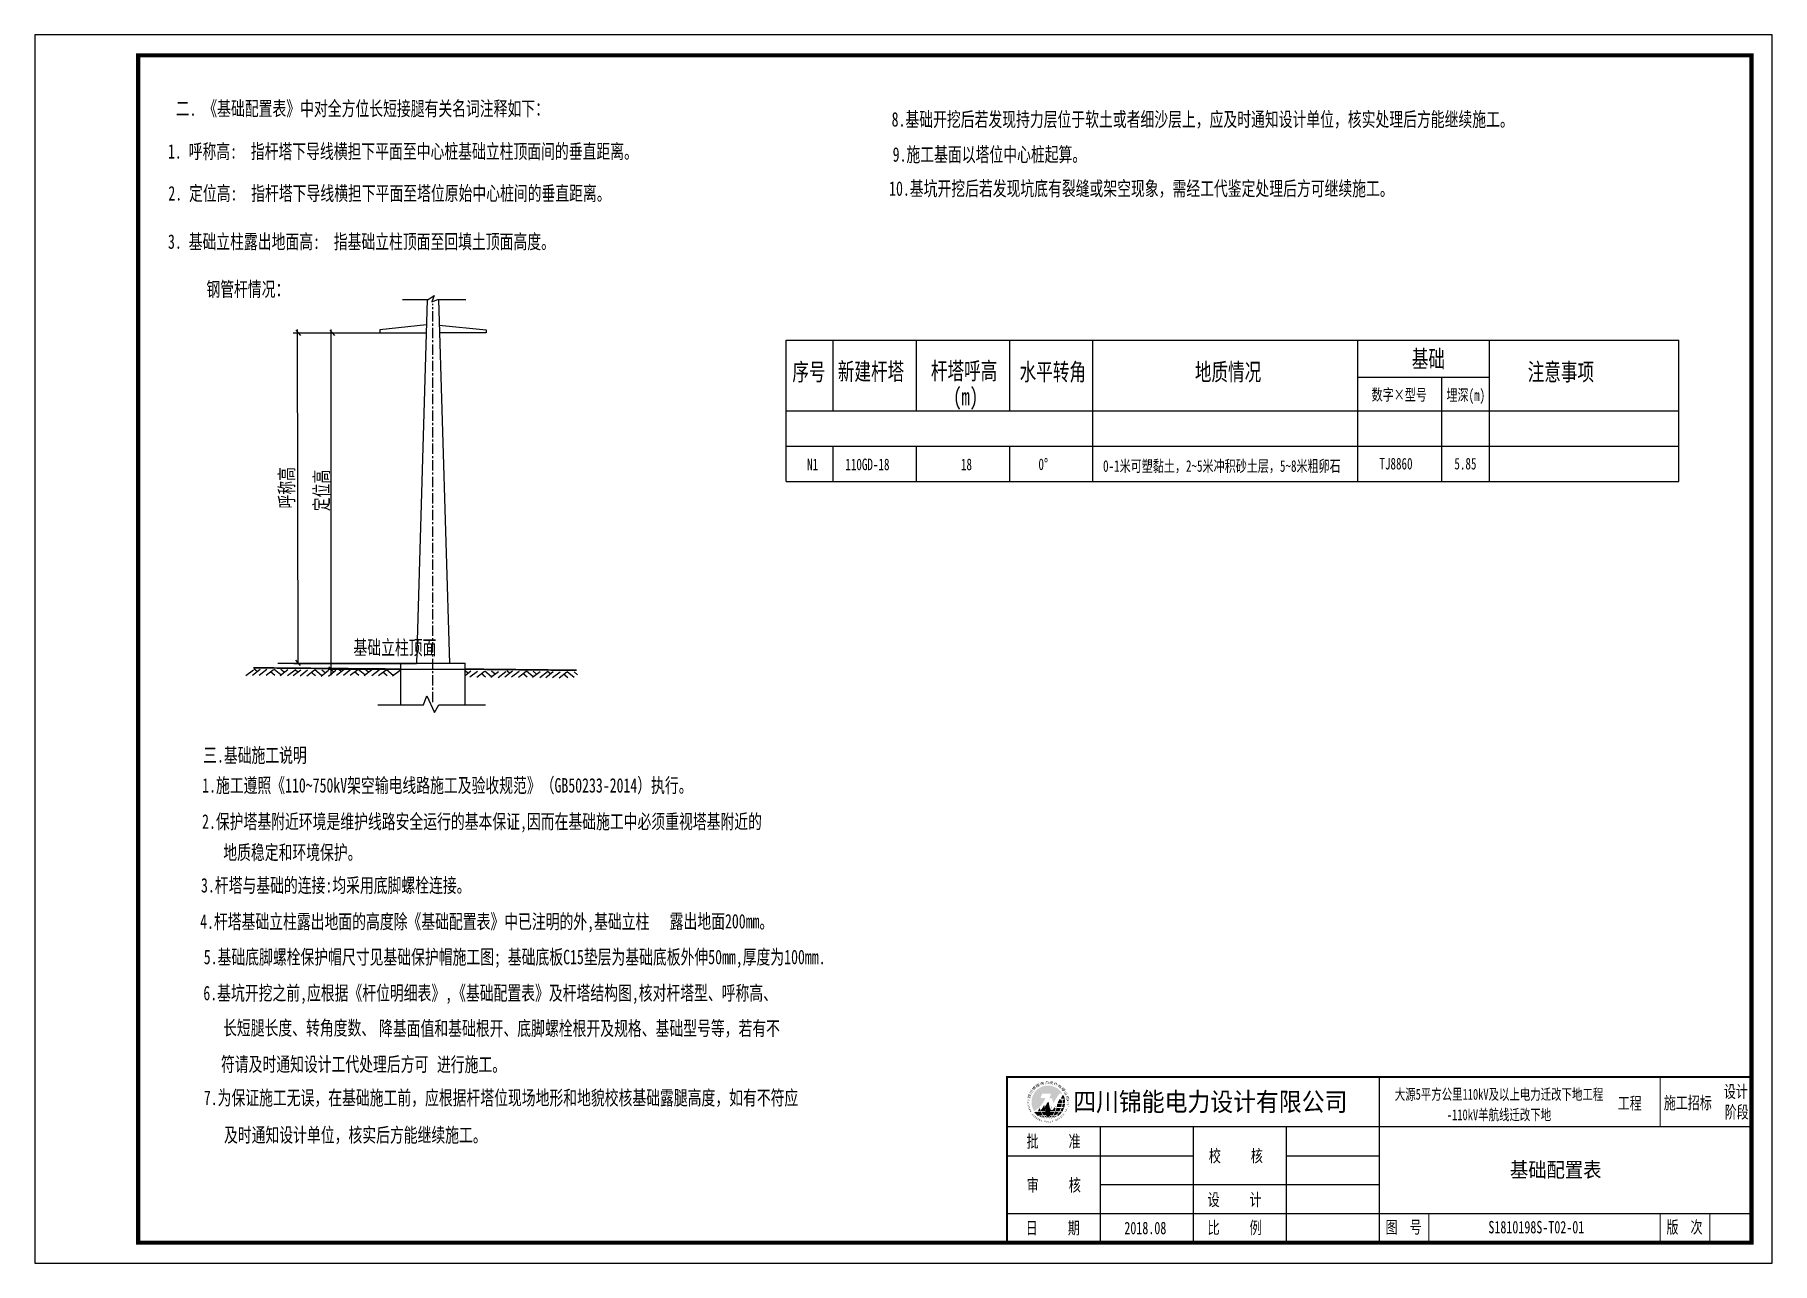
# Model space of a CAD drawing. Header units: inches. Extents: x -4449 to -2355, y -113 to 192.
# Drawn here: x -4176.4 to -3756.4, y -104.8 to 192.2 of the extents above; entities that cross this region are included whole.
import ezdxf
from ezdxf.enums import TextEntityAlignment as Align

# ---------------------------------------------------------------- set-up
doc = ezdxf.new("R2010")
doc.units = ezdxf.units.IN
doc.header["$MEASUREMENT"] = 0
doc.linetypes.add('0', pattern=[0])
doc.linetypes.add('CENTER', pattern=[2, 1.25, -0.25, 0.25, -0.25])
doc.layers.add('QIANG', color=7, linetype='Continuous')
doc.layers.add('原状电力线', color=7, linetype='Continuous')
doc.styles.add('宋体-0.71', font='', dxfattribs={"width": 0.71})
doc.styles.add('宋体-0.8', font='', dxfattribs={"width": 0.8})
doc.styles.add('宋体-0.9', font='', dxfattribs={"width": 0.9})
doc.styles.add('宋体B', font='', dxfattribs={"width": 0.7, "height": 3.5})
doc.styles.add('宋体－0.71', font='', dxfattribs={"width": 0.71})
doc.styles.get('宋体-0.71').set_extended_font_data('SimSun')
doc.styles.get('宋体-0.8').set_extended_font_data('SimSun')
doc.styles.get('宋体-0.9').set_extended_font_data('SimSun')
doc.styles.get('宋体B').set_extended_font_data('SimSun')
doc.styles.get('宋体－0.71').set_extended_font_data('SimSun')

msp = doc.modelspace()

# ---------------------------------------------------------------- texts
for s, height, style, width, p in [('四川锦能电力设计有限公司', 4.5, '宋体-0.9', 0.9, (-3925.37418705362, -67.99649668689472)), ('设计', 3, '宋体-0.71', 0.71, (-3768.071000774531, -64.77518647219676)), ('工程', 3, '宋体-0.71', 0.71, (-3793.744638674691, -67.58675854872945)), ('施工招标', 3, '宋体-0.71', 0.71, (-3782.611342417755, -67.5009872747296)), ('阶段', 3, '宋体-0.71', 0.71, (-3767.885163628702, -69.73220740174565)), ('批     准', 3, '宋体-0.71', 0.71, (-3936.633141415941, -76.80353498939894)), ('校     核', 3, '宋体-0.71', 0.71, (-3892.578910885242, -80.32885537930724)), ('审     核', 3, '宋体-0.71', 0.71, (-3936.587740160981, -87.40430875539005)), ('基础配置表', 3.6, '宋体-0.9', 0.9, (-3819.785865065381, -83.98259870134405)), ('设     计', 3, '宋体-0.71', 0.71, (-3892.874312140202, -90.91760037819313)), ('日     期', 3, '宋体-0.71', 0.71, (-3936.837740161214, -97.7570926861672)), ('2018.08', 3, '宋体-0.71', 0.71, (-3913.001581767321, -97.7570926861672)), ('比     例', 3, '宋体-0.71', 0.71, (-3892.874312140086, -97.68105375602772)), ('图  号', 3, '宋体-0.71', 0.71, (-3849.845891331735, -97.554759444708)), ('S1810198S-T02-01', 3, '宋体-0.71', 0.71, (-3825.003478083788, -97.554759444708)), ('版  次', 3, '宋体-0.71', 0.71, (-3781.947174477607, -97.554759444708))]:
    msp.add_text(s, height=height, dxfattribs=dict(style=style, width=width)).set_placement(p)
at = {"layer": 'QIANG', "color": 0, "style": '宋体B', "width": 0.7}
for s, height, p in [('二. 《基础配置表》中对全方位长短接腿有关名词注释如下：', 3.5, (-4142.31309479497, 172.6251714696391)), ('8.基础开挖后若发现持力层位于软土或者细沙层上，应及时通知设计单位，核实处理后方能继续施工。', 3.5, (-3969.251731232007, 170.0171125515426)), ('1. 呼称高:  指杆塔下导线横担下平面至中心桩基础立柱顶面间的垂直距离。', 3.5, (-4144.186080685116, 162.2749036210462)), ('9.施工基面以塔位中心桩起算。', 3.5, (-3969.006909674649, 161.5249702871961)), ('2. 定位高:  指杆塔下导线横担下平面至塔位原始中心桩间的垂直距离。', 3.5, (-4144.090518540326, 152.1387804907499)), ('10.基坑开挖后若发现坑底有裂缝或架空现象，需经工代鉴定处理后方可继续施工。', 3.5, (-3969.861809723853, 153.2902937111007)), ('3. 基础立柱露出地面高:  指基础立柱顶面至回填土顶面高度。', 3.5, (-4144.186080685116, 140.4598221763426)), ('钢管杆情况：', 3.5, (-4134.900256160219, 128.9572276638473)), ('序号', 4.2, (-3993.252930695471, 108.6034666827157)), ('新建杆塔', 4.2, (-3982.267764698533, 108.7296831005946)), ('杆塔呼高', 4.2, (-3959.76188276839, 108.8558995184731)), ('水平转角', 4.2, (-3938.317599749446, 108.6034666827157)), ('地质情况', 4.2, (-3895.959522233719, 108.6034666827157)), ('基础', 4.2, (-3843.530104412704, 111.7537560551723)), ('注意事项', 4.2, (-3815.502196993454, 108.6034666827157)), ('(m)', 4.2, (-3954.363292186491, 102.6498428907166)), ('数字×型号', 2.8, (-3853.236496257607, 103.7983572644448)), ('埋深(m)', 2.8, (-3835.138827740144, 103.7025139426206)), ('N1', 2.8, (-3989.696518535662, 86.94885794088384)), ('110GD-18', 2.8, (-3980.444912022649, 86.94885794088384)), ('18', 2.8, (-3952.501691616704, 86.94885794088384)), ('0%%D', 2.8, (-3933.769867467417, 86.97241867122693)), ('0-1米可塑黏土，2~5米冲积砂土层，5~8米粗卵石', 2.8, (-3918.146469294875, 86.55583366412884)), ('TJ8860', 2.8, (-3851.338911282687, 87.122606318414)), ('5.85', 2.8, (-3833.226220403055, 87.122606318414)), ('基础立柱顶面', 3.5, (-4099.346905603859, 42.31672281773308)), ('三.基础施工说明', 3.5, (-4135.67655056301, 16.27799234228632)), ('1.施工遵照《110~750kV架空输电线路施工及验收规范》（GB50233-2014）执行。', 3.5, (-4135.915680468923, 8.997937200493197)), ('2.保护塔基附近环境是维护线路安全运行的基本保证,因而在基础施工中必须重视塔基附近的', 3.5, (-4135.939443091855, 0.2597785758121063)), ('地质稳定和环境保护。', 3.5, (-4130.817343925268, -7.201147271985519)), ('3.杆塔与基础的连接:均采用底脚螺栓连接。', 3.5, (-4136.19467167863, -15.15736547152437)), ('4.杆塔基础立柱露出地面的高度除《基础配置表》中已注明的外,基础立柱', 3.5, (-4136.408405756967, -23.92282004656909)), ('露出地面200mm。', 3.5, (-4022.906905238584, -23.84485038416778)), ('5.基础底脚螺栓保护帽尺寸见基础保护帽施工图; 基础底板C15垫层为基础底板外伸50mm,厚度为100mm.', 3.5, (-4135.536185398085, -32.48707551074222)), ('6.基坑开挖之前,应根据《杆位明细表》,《基础配置表》及杆塔结构图,核对杆塔型、呼称高、', 3.5, (-4135.631585803871, -41.19902150613234)), ('长短腿长度、转角度数、', 3.5, (-4130.867653484596, -49.63800526092746)), ('降基面值和基础根开、底脚螺栓根开及规格、基础型号等，若有不', 3.5, (-4093.160140905382, -49.74682794171531)), ('符请及时通知设计工代处理后方可', 3.5, (-4131.369453063899, -58.41830659795778)), ('进行施工。', 3.5, (-4079.168071612523, -58.47293064252335)), ('7.为保证施工无误，在基础施工前，应根据杆塔位现场地形和地貌校核基础露腿高度，如有不符应', 3.5, (-4135.513700882688, -66.52799665293514)), ('及时通知设计单位，核实后方能继续施工。', 3.5, (-4130.637471298809, -75.51926268965872))]:
    msp.add_text(s, height=height, dxfattribs=at).set_placement(p)
at = {"layer": 'QIANG', "color": 7, "style": '宋体B', "width": 0.7}
for s, p in [('呼称高', (-4113.746873961494, 77.68816675495827)), ('定位高', (-4105.329919610769, 77.02494219722803))]:
    msp.add_text(s, height=3.5, rotation=90, dxfattribs=at).set_placement(p)
at = {"layer": '原状电力线', "style": '宋体B', "width": 0.7}
for s, p in [('大源5平方公里110kV及以上电力迁改下地工程', (-3822.431468747935, -63.93416581537099)), ('-110kV羊航线迁改下地', (-3822.431468747935, -68.87517879633617))]:
    msp.add_text(s, height=2.64, dxfattribs=at).set_placement(p, align=Align.MIDDLE_CENTER)

# ---------------------------------------------------------------- blocks, each defined once
blk = doc.blocks.new('锦能logo')
h = blk.add_hatch(color=256)
h.set_gradient(color1=(0, 0, 255), color2=(209, 209, 255), rotation=135, one_color=1, tint=0.9100000262260437, name='CURVED')
h.paths.add_polyline_path([(2956.981062167133, 7398.653929549574, 0.1437894166291007), (2957.616142303794, 7396.491219602932, 0.1827803456007146), (2960.321191244089, 7399.673341095569), (2959.180153983889, 7399.673341095569), (2959.553200110413, 7400.673341095569), (2961.705198880404, 7400.673341095569), (2961.291227192975, 7399.563634659837), (2961.944313963222, 7399.563634659837), (2962.22901424623, 7398.383151630136), (2963.6834255885, 7400.673341095569), (2964.433883768071, 7400.673341095569, 0.7651000113716319)])
h = blk.add_hatch(color=256)
edge = h.paths.add_edge_path()
edge.add_ellipse((2960.981062167133, 7398.653929549574), major_axis=(0, 4), ratio=0.2227920946588142, start_angle=112.99399430776069, end_angle=123.36701296922661, ccw=False)
edge.add_arc((2957.627393821145, 7401.120008587621), 4.758928899940781, 290.43028847167915, 302.16282589198244, ccw=False)
edge.add_spline(control_points=[(2959.288581126923, 7396.660427776624), (2959.311716001525, 7396.590076865661), (2959.336077830354, 7396.521201268989), (2959.361581253227, 7396.453929549574)], knot_values=[2.11062697296516, 2.11062697296516, 2.11062697296516, 2.11062697296516, 2.174523381089376, 2.174523381089376, 2.174523381089376, 2.174523381089376], degree=3, periodic=0)
edge.add_line((2959.361581253227, 7396.453929549574), (2960.236789836155, 7396.453929549574))
edge = h.paths.add_edge_path()
edge.add_ellipse((2960.981062167133, 7398.653929549574), major_axis=(0, 4), ratio=0.548638331573045, start_angle=120.9869532087852, end_angle=123.36701296923081, ccw=False)
edge.add_arc((2957.627393821145, 7401.120008587621), 4.75892889994079, 281.33658652327006, 288.02179753906887, ccw=False)
edge.add_line((2958.562867329798, 7396.453929549574), (2959.148248796764, 7396.453929549574))
edge = h.paths.add_edge_path()
edge.add_ellipse((2960.981062167133, 7398.653929549574), major_axis=(0, 4), ratio=0.8862548494234943, start_angle=126.86989764584419, end_angle=143.1301023541536, ccw=False)
edge.add_line((2958.145046648978, 7396.253929549574), (2957.781062167133, 7396.253929549574))
edge.add_arc((2960.981062167133, 7398.653929549574), 3.999999999999809, 216.869897645844, 233.130102354156)
edge.add_line((2958.581062167133, 7395.453929549574), (2958.854050528516, 7395.453929549574))
edge = h.paths.add_edge_path()
edge.add_ellipse((2960.981062167133, 7398.653929549574), major_axis=(0, 4), ratio=0.548638331573045, start_angle=126.869897645843, end_angle=143.1301023541535, ccw=False)
edge.add_line((2959.225419506099, 7396.253929549574), (2958.388133573606, 7396.253929549574))
edge.add_spline(control_points=[(2958.388133573605, 7396.253929549574), (2958.428873015288, 7396.197209226917), (2958.47105159217, 7396.141861338324), (2958.514584378582, 7396.08795960168)], knot_values=[2.251264128307453, 2.251264128307453, 2.251264128307453, 2.251264128307453, 2.308950918631057, 2.308950918631057, 2.308950918631057, 2.308950918631057], degree=3, periodic=0)
edge.add_spline(control_points=[(2958.514584378582, 7396.08795960168), (2958.579933067868, 7396.00704569448), (2958.648333350761, 7395.929390565145), (2958.719497950681, 7395.855243577877)], knot_values=[2.308950918631057, 2.308950918631057, 2.308950918631057, 2.308950918631057, 2.395546711078183, 2.395546711078183, 2.395546711078183, 2.395546711078183], degree=3, periodic=0)
edge.add_spline(control_points=[(2958.719497950681, 7395.855243577877), (2958.784879693385, 7395.787121797533), (2958.852594748058, 7395.721961178952), (2958.922420333952, 7395.659955102127)], knot_values=[2.395546711078183, 2.395546711078183, 2.395546711078183, 2.395546711078183, 2.475105702872352, 2.475105702872352, 2.475105702872352, 2.475105702872352], degree=3, periodic=0)
edge.add_spline(control_points=[(2958.922420333952, 7395.659955102127), (2958.998625351017, 7395.592284003029), (2959.07734416236, 7395.528370189745), (2959.158287177293, 7395.468465035189)], knot_values=[2.475105702872352, 2.475105702872352, 2.475105702872352, 2.475105702872352, 2.5619333928921, 2.5619333928921, 2.5619333928921, 2.5619333928921], degree=3, periodic=0)
edge.add_spline(control_points=[(2959.158287177293, 7395.468465035189), (2959.164869775818, 7395.463593316705), (2959.171467084271, 7395.458748109767), (2959.178078946897, 7395.453929549574)], knot_values=[2.5619333928921, 2.5619333928921, 2.5619333928921, 2.5619333928921, 2.568994555918444, 2.568994555918444, 2.568994555918444, 2.568994555918444], degree=3, periodic=0)
edge.add_line((2959.178078946897, 7395.453929549574), (2959.664330171358, 7395.453929549574))
edge = h.paths.add_edge_path()
edge.add_ellipse((2960.981062167133, 7398.653929549574), major_axis=(0, 4), ratio=0.2227920946588142, start_angle=126.86989764584729, end_angle=143.1301023541531, ccw=False)
edge.add_line((2960.268127464225, 7396.253929549574), (2959.44278636639, 7396.253929549574))
edge.add_spline(control_points=[(2959.44278636639, 7396.253929549574), (2959.566802330377, 7395.968304404979), (2959.711907769087, 7395.717357848515), (2959.885958734283, 7395.492582574107), (2959.901564914547, 7395.473031038096), (2959.917281615523, 7395.453929549574)], knot_values=[2.23946129292111, 2.23946129292111, 2.23946129292111, 2.23946129292111, 2.525164764367403, 2.525164764367403, 2.553069319174484, 2.553069319174484, 2.553069319174484, 2.553069319174484], degree=3, periodic=0)
edge.add_line((2959.917281615522, 7395.453929549574), (2960.446361139951, 7395.453929549574))
edge = h.paths.add_edge_path()
edge.add_ellipse((2960.981062167133, 7398.653929549574), major_axis=(0, 4), ratio=0.8862548494234943, start_angle=148.2116693829467, end_angle=179.9999999999961, ccw=False)
edge.add_line((2959.113607321071, 7395.253929549574), (2958.873931416562, 7395.253929549574))
edge.add_arc((2960.981062167133, 7398.653929549574), 4, 238.2116693829475, 269.9999999999968)
h = blk.add_hatch(color=256)
edge = h.paths.add_edge_path()
edge.add_line((2960.303633320671, 7397.453929549575), (2961.275626788034, 7397.453929549574))
edge.add_line((2961.275626788034, 7397.453929549574), (2961.028117067938, 7398.653859529253))
edge.add_arc((2949.39642619554, 7404.858068765024), 13.18288453989743, 325.8301632773273, 331.9250557706892, ccw=False)
h.paths.add_polyline_path([(2960.656764305257, 7395.45319312562), (2960.470422019383, 7396.25432673681), (2961.491919576963, 7396.25432673681), (2961.312051362964, 7395.45319312562)])
edge = h.paths.add_edge_path()
edge.add_line((2961.554203114296, 7396.679631563669), (2961.523220757679, 7396.454030657793))
edge.add_line((2961.523220757679, 7396.454030657793), (2960.438661576826, 7396.454030657792))
edge.add_line((2960.438661576826, 7396.454030657792), (2960.338518995747, 7397.256918736061))
edge.add_line((2960.338518995747, 7397.25691873606), (2961.331495671739, 7397.253929549574))
edge.add_line((2961.331495671739, 7397.253929549574), (2961.373950294682, 7397.011791336146))
edge.add_arc((2961.870947410163, 7397.066507578738), 0.4999999999999712, 186.2826018710461, 230.6920239323921)
h.paths.add_polyline_path([(2959.288296430605, 7396.660355698461), (2960.160759453479, 7397.090699799897), (2960.137815593471, 7397.262492086918)])
h = blk.add_hatch(color=256)
edge = h.paths.add_edge_path()
edge.add_ellipse((2960.981062167133, 7398.653929549574), major_axis=(0, 4), ratio=0.548638331573045, start_angle=148.2116693829451, end_angle=156.4349843470532, ccw=False)
edge.add_line((2959.825009467734, 7395.253929549574), (2959.487741293253, 7395.253929549574))
edge.add_spline(control_points=[(2959.487741293253, 7395.253929549574), (2959.497414595797, 7395.248441286055), (2959.50711107926, 7395.243007554984), (2959.705199304247, 7395.133381292928), (2959.901981436065, 7395.049746957019), (2960.103702934556, 7394.987501514934)], knot_values=[2.67586157448825, 2.67586157448825, 2.67586157448825, 2.67586157448825, 2.685596137520382, 2.685596137520382, 2.874261766277221, 2.874261766277221, 2.874261766277221, 2.874261766277221], degree=3, periodic=0)
edge = h.paths.add_edge_path()
edge.add_ellipse((2960.981062167133, 7398.653929549574), major_axis=(0, 4), ratio=0.2227920946588142, start_angle=148.2116693829511, end_angle=159.735027175339, ccw=False)
edge.add_line((2960.511610093493, 7395.253929549574), (2960.102659638547, 7395.253929549574))
edge.add_spline(control_points=[(2960.102659638531, 7395.253929549589), (2960.271023879841, 7395.093847910067), (2960.447455135382, 7394.98150813925), (2960.639160360004, 7394.912288348518), (2960.655780749933, 7394.906699594019), (2960.672395110727, 7394.901526130303)], knot_values=[2.660182515614395, 2.660182515614395, 2.660182515614395, 2.660182515614395, 2.946025558428637, 2.946025558428637, 2.973172350748402, 2.973172350748402, 2.973172350748402, 2.973172350748402], degree=3, periodic=0)
edge = h.paths.add_edge_path(flags=17)
edge.add_spline(control_points=[(2961.858516553375, 7394.987577166085), (2962.070582387616, 7395.053111472752), (2962.277192669183, 7395.142258694488), (2962.474328626089, 7395.253929549574)], knot_values=[3.408957094167296, 3.408957094167296, 3.408957094167296, 3.408957094167296, 3.607306422438473, 3.607306422438473, 3.607306422438473, 3.607306422438473], degree=3, periodic=0)
edge.add_line((2962.474328626089, 7395.253929549574), (2962.137114866532, 7395.253929549574))
edge.add_ellipse((2960.981062167133, 7398.653929549574), major_axis=(0, 4), ratio=0.548638331573045, start_angle=203.5677259901115, end_angle=211.7883306170557, ccw=False)
edge = h.paths.add_edge_path()
edge.add_line((2963.088192917704, 7395.253929549574), (2962.848517013196, 7395.253929549574))
edge.add_ellipse((2960.981062167133, 7398.653929549574), major_axis=(0, 4), ratio=0.8862548494234943, start_angle=179.9999999999961, end_angle=211.7883306170542, ccw=False)
edge.add_arc((2960.981062167133, 7398.653929549574), 4, 269.9999999999968, 301.7883306170561)
h = blk.add_hatch(color=256)
edge = h.paths.add_edge_path()
edge.add_spline(control_points=[(2962.871261622121, 7397.453929549574), (2962.886847128582, 7397.541483108903), (2962.900749563245, 7397.630106074602), (2962.912924268924, 7397.719561386606)], knot_values=[4.39846764421691, 4.39846764421691, 4.39846764421691, 4.39846764421691, 4.469670888643414, 4.469670888643414, 4.469670888643414, 4.469670888643414], degree=3, periodic=0)
edge.add_line((2962.912924268924, 7397.719561386606), (2962.734017808048, 7397.453929549574))
edge.add_line((2962.734017808048, 7397.453929549574), (2962.871261622121, 7397.453929549574))
edge = h.paths.add_edge_path()
edge.add_spline(control_points=[(2962.600473923594, 7396.453929549574), (2962.640374726167, 7396.559172065085), (2962.677499260145, 7396.66831975951), (2962.757534068246, 7396.932966224926), (2962.797902888272, 7397.091194768968), (2962.832336246277, 7397.253929549575)], knot_values=[4.108645960211936, 4.108645960211936, 4.108645960211936, 4.108645960211936, 4.208607940612338, 4.208607940612338, 4.343707102819545, 4.343707102819545, 4.343707102819545, 4.343707102819545], degree=3, periodic=0)
edge.add_line((2962.832336246277, 7397.253929549574), (2962.599315234083, 7397.253929549574))
edge.add_line((2962.599315234083, 7397.253929549574), (2962.271781169773, 7396.767622488516))
edge.add_arc((2961.870947410163, 7397.066507578738), 0.4999999999999712, 255.23239800170438, 323.2896350481477, ccw=False)
edge.add_ellipse((2960.981062167133, 7398.653929549574), major_axis=(0, 4), ratio=0.2227920946588142, start_angle=236.6329870307734, end_angle=238.8201303983949, ccw=False)
edge.add_line((2961.72533449811, 7396.453929549574), (2962.600473923594, 7396.453929549574))
edge = h.paths.add_edge_path()
edge.add_spline(control_points=[(2962.044765516351, 7395.453929549574), (2962.077254990169, 7395.493381026517), (2962.109265684618, 7395.534732932497), (2962.280280676527, 7395.769808874506), (2962.408222392252, 7395.99798128727), (2962.519292112041, 7396.253929549574)], knot_values=[3.730062961207604, 3.730062961207604, 3.730062961207604, 3.730062961207604, 3.787747146551105, 3.787747146551105, 4.043715071269598, 4.043715071269598, 4.043715071269598, 4.043715071269598], degree=3, periodic=0)
edge.add_line((2962.519292112041, 7396.253929549574), (2961.693996870041, 7396.253929549574))
edge.add_ellipse((2960.981062167133, 7398.653929549574), major_axis=(0, 4), ratio=0.2227920946588142, start_angle=216.8698976458469, end_angle=233.1301023541514, ccw=False)
edge.add_line((2961.515763194314, 7395.453929549574), (2962.044765516351, 7395.453929549574))
edge = h.paths.add_edge_path()
edge.add_spline(control_points=[(2961.687206736099, 7395.108670120731), (2961.710849277093, 7395.126184182916), (2961.734401723015, 7395.144603203799), (2961.757839030543, 7395.163921196799)], knot_values=[3.526917542540041, 3.526917542540041, 3.526917542540041, 3.526917542540041, 3.566033487143059, 3.566033487143059, 3.566033487143059, 3.566033487143059], degree=3, periodic=0)
edge.add_spline(control_points=[(2961.757839030543, 7395.163921196799), (2961.791066722038, 7395.191308827009), (2961.824062991302, 7395.220503344761), (2961.856756475953, 7395.251487690943)], knot_values=[3.566033487143059, 3.566033487143059, 3.566033487143059, 3.566033487143059, 3.621489197586637, 3.621489197586637, 3.621489197586637, 3.621489197586637], degree=3, periodic=0)
edge.add_spline(control_points=[(2961.856756475953, 7395.251487690943), (2961.857614028328, 7395.252300412497), (2961.858471372382, 7395.253114365481), (2961.859328506827, 7395.253929549591)], knot_values=[3.621489197586637, 3.621489197586637, 3.621489197586637, 3.621489197586637, 3.62294380472567, 3.62294380472567, 3.62294380472567, 3.62294380472567], degree=3, periodic=0)
edge.add_line((2961.85932850681, 7395.253929549574), (2961.450514240772, 7395.253929549574))
edge.add_ellipse((2960.981062167133, 7398.653929549574), major_axis=(0, 4), ratio=0.2227920946588142, start_angle=200.2593301670567, end_angle=211.7883306170498, ccw=False)
edge.add_spline(control_points=[(2961.289646889722, 7394.901389705381), (2961.306832910057, 7394.906755785699), (2961.324024435639, 7394.912571483741), (2961.34122246483, 7394.918837188779)], knot_values=[3.309935535646118, 3.309935535646118, 3.309935535646118, 3.309935535646118, 3.338035074114369, 3.338035074114369, 3.338035074114369, 3.338035074114369], degree=3, periodic=0)
edge.add_spline(control_points=[(2961.34122246483, 7394.918837188779), (2961.358880588583, 7394.925270518652), (2961.376545568579, 7394.932178255443), (2961.399365473753, 7394.941710888665), (2961.404513032477, 7394.943903845129), (2961.409660913406, 7394.946139630558)], knot_values=[3.338035074114369, 3.338035074114369, 3.338035074114369, 3.338035074114369, 3.366886352489871, 3.366886352489871, 3.375288881217744, 3.375288881217744, 3.375288881217744, 3.375288881217744], degree=3, periodic=0)
edge.add_spline(control_points=[(2961.409660913406, 7394.946139630558), (2961.433397456778, 7394.956448691417), (2961.457140850441, 7394.967668326879), (2961.480866759613, 7394.979792719736)], knot_values=[3.375288881217744, 3.375288881217744, 3.375288881217744, 3.375288881217744, 3.4140323934231, 3.4140323934231, 3.4140323934231, 3.4140323934231], degree=3, periodic=0)
edge.add_spline(control_points=[(2961.480866759613, 7394.979792719736), (2961.503459204677, 7394.99133789078), (2961.526035795927, 7395.003703437707), (2961.548575522273, 7395.016884337837)], knot_values=[3.4140323934231, 3.4140323934231, 3.4140323934231, 3.4140323934231, 3.450925001616034, 3.450925001616034, 3.450925001616034, 3.450925001616034], degree=3, periodic=0)
edge.add_spline(control_points=[(2961.548575522273, 7395.016884337837), (2961.572467203149, 7395.030855841071), (2961.596317464107, 7395.045743442259), (2961.620101281947, 7395.061541159631)], knot_values=[3.450925001616034, 3.450925001616034, 3.450925001616034, 3.450925001616034, 3.490030464037292, 3.490030464037292, 3.490030464037292, 3.490030464037292], degree=3, periodic=0)
edge.add_spline(control_points=[(2961.620101281947, 7395.061541159631), (2961.642535885747, 7395.076442700356), (2961.664911371012, 7395.09215402753), (2961.687206736099, 7395.108670120731)], knot_values=[3.490030464037292, 3.490030464037292, 3.490030464037292, 3.490030464037292, 3.526917542540041, 3.526917542540041, 3.526917542540041, 3.526917542540041], degree=3, periodic=0)
h = blk.add_hatch(color=256)
edge = h.paths.add_edge_path()
edge.add_spline(control_points=[(2964.321339429546, 7398.453929549574), (2964.333550000845, 7398.721104585125), (2964.320737977568, 7398.989764808893), (2964.28360268591, 7399.253929549574)], knot_values=[4.660048990562125, 4.660048990562125, 4.660048990562125, 4.660048990562125, 4.870036013834053, 4.870036013834053, 4.870036013834053, 4.870036013834053], degree=3, periodic=0)
edge.add_line((2964.28360268591, 7399.253929549574), (2963.946340973735, 7399.253929549574))
edge.add_line((2963.946340973735, 7399.253929549574), (2963.407530677874, 7398.453929549574))
edge.add_line((2963.407530677874, 7398.453929549574), (2964.321339429546, 7398.453929549574))
edge = h.paths.add_edge_path()
edge.add_line((2964.93580615379, 7399.253929549574), (2964.485973203536, 7399.253929549574))
edge.add_ellipse((2960.981062167133, 7398.653929549574), major_axis=(0, 4), ratio=0.8862548494234943, start_angle=267.1340160174021, end_angle=278.626926558679, ccw=False)
edge.add_line((2964.521647517566, 7398.453929549574), (2964.97605903822, 7398.453929549574))
edge.add_arc((2960.981062167133, 7398.653929549576), 3.999999999999988, 357.1340160173777, 359.9999999999756)
edge.add_arc((2960.981062167133, 7398.653929549573), 4, 1.139910797836525e-11, 8.62692655869048)
edge = h.paths.add_edge_path()
edge.add_spline(control_points=[(2964.154284994874, 7397.453929549575), (2964.226842945412, 7397.701088076622), (2964.277265516587, 7397.956760359453), (2964.305052440105, 7398.228478990844), (2964.306294910522, 7398.241200859534), (2964.307479708482, 7398.253929549574)], knot_values=[4.392859425485231, 4.392859425485231, 4.392859425485231, 4.392859425485231, 4.597508568944723, 4.597508568944723, 4.607554696123628, 4.607554696123628, 4.607554696123628, 4.607554696123628], degree=3, periodic=0)
edge.add_line((2964.307479708481, 7398.253929549574), (2963.272828103908, 7398.253929549574))
edge.add_line((2963.272828103909, 7398.253929549574), (2963.152534636767, 7398.075323508724))
edge.add_ellipse((2960.981062167133, 7398.653929549574), major_axis=(0, 4), ratio=0.548638331573045, start_angle=252.54239687627899, end_angle=261.68290055675214, ccw=False)
edge.add_line((2963.074532614683, 7397.453929549574), (2964.154284994874, 7397.453929549574))
edge = h.paths.add_edge_path()
edge.add_line((2964.96101191556, 7398.253929549574), (2964.508311932138, 7398.253929549574))
edge.add_ellipse((2960.981062167133, 7398.653929549574), major_axis=(0, 4), ratio=0.8862548494234943, start_angle=252.5423968762787, end_angle=264.2608295227336, ccw=False)
edge.add_line((2964.362795140377, 7397.453929549574), (2964.796818972801, 7397.453929549574))
edge.add_arc((2960.981062167133, 7398.653929549573), 3.999999999999845, 342.5423968762892, 354.2608295227444)
edge = h.paths.add_edge_path()
edge.add_spline(control_points=[(2963.708071417148, 7396.453929549574), (2963.722060495244, 7396.476284119536), (2963.735835845721, 7396.498816594688), (2963.885982688607, 7396.750288058729), (2964.000270169786, 7396.996499318713), (2964.090091903093, 7397.253929549574)], knot_values=[4.097934744531436, 4.097934744531436, 4.097934744531436, 4.097934744531436, 4.119530461088638, 4.119530461088638, 4.337106801878667, 4.337106801878667, 4.337106801878667, 4.337106801878667], degree=3, periodic=0)
edge.add_line((2964.090091903093, 7397.253929549574), (2963.036809336644, 7397.253929549574))
edge.add_ellipse((2960.981062167133, 7398.653929549574), major_axis=(0, 4), ratio=0.548638331573045, start_angle=236.6329870307706, end_angle=249.5126848852783, ccw=False)
edge.add_line((2962.813875537502, 7396.453929549574), (2963.708071417148, 7396.453929549574))
edge = h.paths.add_edge_path()
edge.add_line((2964.728060966172, 7397.253929549574), (2964.301858023566, 7397.253929549574))
edge.add_ellipse((2960.981062167133, 7398.653929549574), major_axis=(0, 4), ratio=0.8862548494234943, start_angle=236.6329870307722, end_angle=249.51268488527768, ccw=False)
edge.add_line((2963.941737067336, 7396.453929549574), (2964.321720784831, 7396.453929549574))
edge.add_arc((2960.981062167133, 7398.653929549575), 3.999999999999917, 326.6329870307686, 339.5126848852755)
edge = h.paths.add_edge_path()
edge.add_spline(control_points=[(2962.784279539617, 7395.453929549574), (2963.0816886685, 7395.670685139674), (2963.349455536195, 7395.941706136045), (2963.573843342575, 7396.253929549574)], knot_values=[3.714253050741605, 3.714253050741605, 3.714253050741605, 3.714253050741605, 4.03188570171184, 4.03188570171184, 4.03188570171184, 4.03188570171184], degree=3, periodic=0)
edge.add_line((2963.573843342575, 7396.253929549574), (2962.736704828167, 7396.253929549574))
edge.add_ellipse((2960.981062167133, 7398.653929549574), major_axis=(0, 4), ratio=0.548638331573045, start_angle=216.8698976458475, end_angle=233.130102354157, ccw=False)
edge.add_line((2962.297794162909, 7395.453929549574), (2962.784279539617, 7395.453929549574))
edge = h.paths.add_edge_path()
edge.add_line((2964.181062167133, 7396.253929549574), (2963.817077685288, 7396.253929549574))
edge.add_ellipse((2960.981062167133, 7398.653929549574), major_axis=(0, 4), ratio=0.8862548494234943, start_angle=216.8698976458473, end_angle=233.13010235415578, ccw=False)
edge.add_line((2963.108073805749, 7395.453929549574), (2963.381062167133, 7395.453929549574))
edge.add_arc((2960.981062167133, 7398.653929549574), 3.999999999999961, 306.8698976458538, 323.1301023541625)
h = blk.add_hatch(color=256)
edge = h.paths.add_edge_path()
edge.add_line((2964.636341288387, 7400.278409326525), (2964.359166231878, 7399.866872934382))
edge.add_ellipse((2960.981062167133, 7398.653929549574), major_axis=(0, 4), ratio=0.8862548494234943, start_angle=281.5369590328168, end_angle=287.6520596271704, ccw=False)
edge.add_line((2964.454457628181, 7399.453929549574), (2964.900245755586, 7399.453929549574))
edge.add_arc((2960.981062167133, 7398.653929549574), 3.999999999999954, 11.53695903281879, 23.96132766610068)
edge = h.paths.add_edge_path()
edge.add_spline(control_points=[(2964.250670857409, 7399.453929549574), (2964.238540475621, 7399.518107791411), (2964.224955721538, 7399.581923909235), (2964.209926932942, 7399.645289493854)], knot_values=[4.923285607825284, 4.923285607825284, 4.923285607825284, 4.923285607825284, 4.974821320729692, 4.974821320729692, 4.974821320729692, 4.974821320729692], degree=3, periodic=0)
edge.add_line((2964.209926932942, 7399.645289493854), (2964.081043547701, 7399.453929549574))
edge.add_line((2964.081043547701, 7399.453929549574), (2964.250670857409, 7399.453929549574))
h = blk.add_hatch(color=256)
edge = h.paths.add_edge_path()
edge.add_spline(control_points=[(2960.981062167194, 7394.853935159443), (2960.981727004263, 7394.854017897967), (2960.991820073574, 7394.855031930551), (2961.038327152559, 7394.893489684063), (2961.071455213246, 7394.930462012831), (2961.148447622351, 7395.051408580002), (2961.192914586096, 7395.141947061633), (2961.236713616393, 7395.253929549574)], knot_values=[3.169311877621223, 3.169311877621223, 3.169311877621223, 3.169311877621223, 3.323781551669676, 3.323781551669676, 3.478251225718128, 3.478251225718128, 3.66092720216701, 3.66092720216701, 3.66092720216701, 3.66092720216701], degree=3, periodic=0)
edge.add_line((2961.236713616394, 7395.253929549574), (2960.725135237765, 7395.253929549574))
edge.add_spline(control_points=[(2960.725135237765, 7395.253929549574), (2960.779769687456, 7395.11392699536), (2960.836751859494, 7395.007446897527), (2960.9219513646, 7394.892951199978), (2960.953212038973, 7394.867689729759), (2960.977467314246, 7394.854184245434), (2960.980650265171, 7394.853986420347), (2960.981062167138, 7394.853935159435)], knot_values=[2.622271516230491, 2.622271516230491, 2.622271516230491, 2.622271516230491, 2.850686360674083, 2.850686360674083, 3.018171193868114, 3.018171193868114, 3.113873434683093, 3.113873434683093, 3.113873434683093, 3.113873434683093], degree=3, periodic=0)
for p, q in [((2960.137815593471, 7397.262492086918), (2959.288296430605, 7396.660355698461)), ((2959.288296430605, 7396.660355698461), (2960.160759453479, 7397.090699799897)), ((2960.160759453479, 7397.090699799897), (2960.137815593471, 7397.262492086918)), ((2960.303633320671, 7397.453929549575), (2961.275626788034, 7397.453929549574)), ((2960.338518995747, 7397.25691873606), (2961.331495671739, 7397.253929549574)), ((2960.338518995747, 7397.256918736061), (2960.438661576826, 7396.454030657792)), ((2960.438661576826, 7396.454030657792), (2961.523220757679, 7396.454030657793)), ((2960.470422019383, 7396.25432673681), (2961.491919576963, 7396.25432673681)), ((2960.656764305257, 7395.45319312562), (2960.470422019383, 7396.25432673681)), ((2961.491919576963, 7396.25432673681), (2961.312051362964, 7395.45319312562)), ((2961.554203114296, 7396.679631563669), (2961.523220757679, 7396.454030657793)), ((2961.312051362964, 7395.45319312562), (2960.656764305257, 7395.45319312562))]:
    blk.add_line(p, q)
at = {"color": 7, "lineweight": 0}
for p, q in [((2961.275626788034, 7397.453929549574), (2961.028117067938, 7398.653859529253)), ((2961.373950294682, 7397.011791336146), (2961.331495671739, 7397.253929549574)), ((2962.599315234083, 7397.253929549574), (2962.271781169773, 7396.767622488516)), ((2963.946340973735, 7399.253929549574), (2963.407530677874, 7398.453929549574)), ((2964.636341288387, 7400.278409326525), (2964.359166231877, 7399.866872934382))]:
    blk.add_line(p, q, dxfattribs=at)
for centre, radius, start, end in [((2960.981062167133, 7398.653929549575), 4, 216.8698976458544, 233.1301023541664), ((2957.627393821145, 7401.120008587622), 4.758928899940781, 281.3365865232777, 288.0217975390541), ((2949.39642619554, 7404.858068765024), 13.18288453989743, 325.8301632773273, 331.9250557706892), ((2961.870947410163, 7397.066507578738), 0.4999999999999712, 186.2826018710461, 230.6920239323921), ((2961.870947410163, 7397.066507578738), 0.4999999999999712, 255.232398001711, 323.2896350481268), ((2960.981062167133, 7398.653929549574), 4, 306.8698976458335, 323.1301023541455), ((2960.981062167133, 7398.653929549575), 4, 326.6329870307662, 339.5126848852572), ((2960.981062167133, 7398.653929549575), 4, 11.53695903280796, 23.96132766610367), ((2960.981062167133, 7398.653929549573), 3.999999999999999, 342.5423968762713, 354.2608295227656), ((2960.981062167133, 7398.653929549573), 4, 0, 8.626926558710773)]:
    blk.add_arc(centre, radius, start, end, dxfattribs=at)
for start_param, end_param in [(2.214297435588184, 2.498091544796468), (4.913746901175044, 5.020475540637175)]:
    blk.add_ellipse((2960.981062167133, 7398.653929549574), major_axis=(0, 4), ratio=0.8862548494234943, start_param=start_param, end_param=end_param)
blk.add_open_spline([(2958.388133573605, 7396.253929549574), (2958.612520476636, 7395.941522284908), (2958.880565643272, 7395.670749807745), (2959.178078946897, 7395.453929549574)], degree=3)
at = {"width": 1.2}
for s, height, rotation, style, p in [('四', 0.6, 75.00000000000001, '宋体-0.8', (2956.620283041136, 7399.489826739384)), ('川', 0.6, 61.36363636363637, '宋体-0.8', (2956.929735555601, 7400.541327975906)), ('锦', 0.6, 47.72727272727273, '宋体-0.9', (2957.506557434682, 7401.419712636435)), ('能', 0.6, 34.09090909090909, '宋体-0.8', (2958.246008285137, 7402.167906883607)), ('电', 0.6, 20.45454545454546, '宋体-0.8', (2959.165383876876, 7402.687764077343)), ('力', 0.6, 6.818181818181818, '宋体-0.71', (2960.19481675203, 7402.993218109758)), ('设', 0.6, 353.1818181818182, '宋体－0.71', (2961.217755710953, 7403.090085648852)), ('计', 0.6, 339.5454545454545, '宋体-0.8', (2962.264045471879, 7402.92139644756)), ('有', 0.6, 325.9090909090909, '宋体-0.8', (2963.230902280206, 7402.483390558791)), ('限', 0.6, 312.2727272727273, '宋体－0.71', (2964.07805952731, 7401.866034095591)), ('公', 0.6, 298.6363636363636, '宋体-0.8', (2964.75650162721, 7401.045383321624)), ('I', 0.4, 268.4131932482936, '宋体-0.8', (2956.006947292615, 7398.817443283114)), ('S', 0.4, 262.9846218197222, '宋体-0.8', (2956.044725810823, 7399.287284823756)), ('C', 0.4, 273.8417646768651, '宋体-0.8', (2956.013787457748, 7398.346134995587)), ('H', 0.4, 279.2703361054365, '宋体-0.8', (2956.065184948741, 7397.877587679225)), ('U', 0.4, 284.6989075340079, '宋体-0.8', (2956.16067872108, 7397.416004285682)), ('A', 0.4, 290.1274789625793, '宋体-0.8', (2956.29941217887, 7396.965525299002)), ('N', 0.4, 295.5560503911507, '宋体-0.8', (2956.480140858645, 7396.530191594751)), ('C', 0.4, 60.41319324829371, '宋体-0.8', (2965.296179874169, 7396.17435000853)), ('O', 0.4, 65.84176467686511, '宋体-0.8', (2965.511406205129, 7396.593701789511)), ('司', 0.6, 285, '宋体-0.8', (2965.244470925319, 7400.092294421288)), ('L', 0.4, 82.12747896257943, '宋体-0.8', (2965.907371537007, 7397.946800481984)), ('D', 0.4, 92.9846218197223, '宋体-0.8', (2965.952385471478, 7398.887382177774)), ('T', 0.4, 87.55605039115088, '宋体-0.8', (2965.952174378707, 7398.416024303977)), ('.', 0.4, 71.27033610543653, '宋体-0.8', (2965.685994555029, 7397.031534175053)), (',', 0.4, 76.698907534008, '宋体-0.8', (2965.818378835732, 7397.483919731822)), ('J', 0.4, 306.4131932482936, '宋体-0.8', (2956.96073704991, 7395.720409227882)), ('I', 0.4, 311.8417646768651, '宋体-0.8', (2957.256293529224, 7395.353224455203)), ('N', 0.4, 317.2703361054365, '宋体-0.8', (2957.585261836886, 7395.01564758647)), ('N', 0.4, 322.6989075340078, '宋体-0.8', (2957.944691069446, 7394.710706745434)), ('E', 0.4, 328.1274789625793, '宋体-0.8', (2958.331357083612, 7394.441137304956)), ('N', 0.4, 333.5560503911507, '宋体-0.8', (2958.741791417378, 7394.209357350223)), ('G', 0.4, 338.9846218197222, '宋体-0.8', (2959.172312402744, 7394.017445988105)), ('P', 0.4, 349.841764676865, '宋体-0.8', (2960.078021393778, 7393.759741885864)), ('O', 0.4, 355.2703361054365, '宋体-0.8', (2960.545085030853, 7393.696260796764)), ('W', 0.4, 0.6989075340077999, '宋体-0.8', (2961.01605945935, 7393.677250866407)), ('E', 0.4, 6.127478962579288, '宋体-0.8', (2961.486719955994, 7393.702882617206)), ('R', 0.4, 11.5560503911507, '宋体-0.8', (2961.952844613533, 7393.772926127857)), ('D', 0.4, 22.4131932482936, '宋体-0.8', (2962.85483972493, 7394.04334247309)), ('E', 0.4, 27.84176467686501, '宋体-0.8', (2963.282619124344, 7394.241289625599)), ('S', 0.4, 33.2703361054365, '宋体-0.8', (2963.689753153948, 7394.47881893261)), ('I', 0.4, 38.69890753400791, '宋体-0.8', (2964.072589750047, 7394.753799714553)), ('G', 0.4, 44.1274789625794, '宋体-0.8', (2964.427694801188, 7395.063765345557)), ('N', 0.4, 49.55605039115081, '宋体-0.8', (2964.751882952746, 7395.405935379516))]:
    blk.add_text(s, height=height, rotation=rotation, dxfattribs=dict(at, style=style)).set_placement(p)

# ---------------------------------------------------------------- linework, layer by layer
at = {"color": 0}
for p, q in [((-4081.508815307592, 128.2067474689215), (-4084.138963412848, 40.23692610827175)), ((-4078.801002929079, 128.2067474689215), (-4076.170854823836, 40.23692610827084)), ((-4081.692899575322, 122.0497329208961), (-4093.009480503804, 120.8731014590999)), ((-4078.616593065948, 122.0388428233123), (-4067.299800793607, 120.8621893872255)), ((-4093.009480503804, 120.8731014590999), (-4093.009480503802, 120.1317149853735)), ((-4093.009480503802, 120.1317149853735), (-4081.750259637161, 120.1312271214861)), ((-4067.299800793607, 120.1208029135), (-4078.55923234684, 120.1203150404822)), ((-4067.299800793607, 120.8621893872255), (-4067.299800793607, 120.1208029135)), ((-3994.726206582278, 118.3457263372233), (-3778.95441147389, 118.3457263372233)), ((-3994.726206582278, 101.2783626029113), (-3778.95441147389, 101.2783626029113)), ((-3994.726206582278, 101.2783626029113), (-3778.95441147389, 101.2783626029113)), ((-3994.726206582278, 92.75646110092691), (-3778.95441147389, 92.75646110092691)), ((-3994.726206582278, 84.21099886859929), (-3778.95441147389, 84.21099886859929)), ((-3994.726206582278, 84.21099886859929), (-3778.95441147389, 84.21099886859929)), ((-4083.233916778219, 40.23692610827175), (-4117.628812019275, 40.23692610827175)), ((-4087.932905631974, 30.23704891912314), (-4087.932905631974, 40.27150773028143)), ((-4087.932905631974, 40.27150773028143), (-4072.376912604702, 40.27150773028143)), ((-4072.376912604702, 30.23704891912325), (-4072.376912604702, 40.27150773028143))]:
    msp.add_line(p, q, dxfattribs=at)
for p, q in [((-4081.303879436934, 128.2067474689215), (-4079.821473381453, 129.1437405206302)), ((-4079.821473381453, 129.1437405206302), (-4080.371080058979, 127.6691126032206)), ((-4080.371080058979, 127.6691126032206), (-4078.968789608414, 128.2067474689215)), ((-3856.668169964169, 109.4444599485569), (-3824.850801961772, 109.4444599485569)), ((-3836.355048247207, 109.4444599485569), (-3836.355048247207, 84.21099886859923)), ((-3918.8877468394, -71.78499646619548), (-3918.8877468394, -99.78499646619548)), ((-3896.3877468394, -71.78499646619548), (-3896.3877468394, -99.78499646619548)), ((-3873.8877468394, -71.78499646619548), (-3873.8877468394, -99.78499646619548)), ((-3941.3877468394, -78.78499646619548), (-3896.387746839401, -78.78499646619548)), ((-3873.887746839401, -78.78499646619548), (-3851.3877468394, -78.78499646619548)), ((-3918.8877468394, -85.78499646619548), (-3851.3877468394, -85.78499646619548)), ((-3941.3877468394, -92.78499646619548), (-3761.470921579947, -92.78499646619548)), ((-3761.3877468394, -99.78499646619548), (-3941.3877468394, -99.78499646619548))]:
    msp.add_line(p, q)
at = {"color": 7, "linetype": 'ByBlock'}
for p, q in [((-4112.698510714221, 40.23692610827175), (-4112.876322443331, 120.9763524122923)), ((-4104.769524894611, 37.40665358539491), (-4104.769524894611, 120.9763524122923))]:
    msp.add_line(p, q, dxfattribs=at)
at = {"ltscale": 2}
for p, q in [((-3994.726206582279, 84.21099886859929), (-3994.726206582278, 118.3457263372233)), ((-3778.954411473891, 84.21099886859929), (-3778.95441147389, 118.3457263372233))]:
    msp.add_line(p, q, dxfattribs=at)
at = {"color": 0, "linetype": '0'}
for p, q in [((-3983.481532116735, 118.3457263372233), (-3983.481532116735, 101.278362602912)), ((-3963.292545384285, 118.3457263372233), (-3963.292545384285, 101.278362602912)), ((-3963.292545384285, 118.3457263372233), (-3963.292545384285, 101.278362602912)), ((-3940.763966286884, 118.3457263372233), (-3940.763966286884, 101.278362602912)), ((-3940.763966286884, 118.3457263372233), (-3940.763966286884, 101.278362602912)), ((-3920.699812850951, 118.3457263372233), (-3920.699812850951, 84.21099886859929)), ((-3920.699812850951, 118.3457263372233), (-3920.699812850951, 84.21099886859929)), ((-3856.668169964169, 118.3457263372233), (-3856.668169964169, 84.21099886859929)), ((-3856.668169964169, 118.3457263372233), (-3856.668169964169, 84.21099886859929)), ((-3856.668169964169, 118.3457263372233), (-3856.668169964169, 84.21099886859929)), ((-3856.668169964169, 118.3457263372233), (-3856.668169964169, 84.21099886859929)), ((-3824.850801961772, 118.3457263372233), (-3824.850801961772, 84.21099886859929)), ((-3824.850801961772, 118.3457263372233), (-3824.850801961772, 84.21099886859929)), ((-3983.481532116735, 92.75646110092691), (-3983.481532116733, 84.21099886859929)), ((-3963.292545384285, 92.75646110092691), (-3963.292545384285, 84.21099886859929)), ((-3963.292545384285, 92.75646110092691), (-3963.292545384285, 84.21099886859929)), ((-3940.763966286884, 92.75646110092691), (-3940.763966286884, 84.21099886859929)), ((-3940.763966286884, 92.75646110092691), (-3940.763966286884, 84.21099886859929))]:
    msp.add_line(p, q, dxfattribs=at)
at = {"lineweight": 13}
for p, q in [((-3783.470921579943, -59.78499646619548), (-3783.470921579944, -71.78499646619548)), ((-3761.470921579947, -59.78499646619548), (-3761.470921579947, -99.78499646619548)), ((-3839.387746839399, -92.78499646619457), (-3839.3877468394, -99.78499646619548)), ((-3783.470921579945, -92.78499646619457), (-3783.470921579947, -99.78499646619548)), ((-3771.470921579946, -92.78499646619457), (-3771.470921579947, -99.78499646619548))]:
    msp.add_line(p, q, dxfattribs=at)
msp.add_lwpolyline([(-3756.3877468394, 192.2150035338041), (-4176.3877468394, 192.2150035338041), (-4176.3877468394, -104.7849964661959), (-3756.3877468394, -104.7849964661959)], close=True)
at = {"const_width": 1}
msp.add_lwpolyline([(-4151.3877468394, -99.78499646619593), (-3761.3877468394, -99.78499646619593), (-3761.3877468394, 187.2150035338041), (-4151.3877468394, 187.2150035338041)], close=True, dxfattribs=at)
msp.add_lwpolyline([(-4093.488178653866, 30.23704891912325), (-4082.391020259895, 30.23704891912314), (-4081.592089569774, 32.4253372902092), (-4079.746954195999, 28.36919232543346), (-4078.745312222224, 30.23704891912325), (-4067.446866903001, 30.23704891912325)])
at = {"lineweight": 60, "const_width": 0.5}
msp.add_lwpolyline([(-3941.3877468394, -99.78499646619548), (-3941.3877468394, -59.78499646619548), (-3761.3877468394, -59.78499646619548)], dxfattribs=at)
at = {"lineweight": 30, "const_width": 0.3}
for points in [[(-3851.3877468394, -99.78499646619548), (-3851.3877468394, -59.78499646619548)], [(-3941.1377468394, -71.78499646619548), (-3761.470921579947, -71.78499646619548)]]:
    msp.add_lwpolyline(points, dxfattribs=at)
at = {"layer": 'QIANG', "color": 7}
for p, q in [((-4087.527639874286, 128.2067474689215), (-4081.303879436934, 128.2067474689215)), ((-4078.968789608414, 128.2067474689215), (-4072.151486918617, 128.2067474689215)), ((-4113.922361818972, 120.1316443293549), (-4086.956140120793, 120.1316443293549)), ((-4113.268463549615, 120.8096353126352), (-4112.140818319227, 119.5425737265928)), ((-4105.093041338667, 120.8096353126352), (-4103.965396108277, 119.5425737265928)), ((-4125.349572202418, 37.29657467600873), (-4123.518476544823, 38.71358598983761)), ((-4123.761068375608, 37.42896828783478), (-4121.929972718013, 38.84597960166275)), ((-4122.633334616346, 38.3016761058193), (-4123.319358985549, 38.86767506383012)), ((-4122.120060186113, 37.40334371393101), (-4120.28896452852, 38.82035502775989)), ((-4120.479051996617, 37.37771914002815), (-4118.647956339026, 38.79473045385612)), ((-4118.388134531129, 37.3450691694411), (-4119.420547452459, 38.19685325166984)), ((-4116.901752071777, 37.44701732629028), (-4118.533086380747, 38.79293674328665)), ((-4117.060285575782, 37.32433462106701), (-4115.229189918189, 38.74134593489498)), ((-4116.071009273817, 38.08989577925922), (-4116.892078191251, 38.76731216938379)), ((-4115.282527344441, 37.29657467600873), (-4113.451431686846, 38.71358598983761)), ((-4113.893141076906, 37.27487921384136), (-4112.06204541931, 38.69189052766933)), ((-4113.77621240294, 40.23692610827175), (-4084.138963412848, 40.23692610827175)), ((-4112.765407317644, 38.14758703182588), (-4113.451431686846, 38.71358598983761)), ((-4113.374242855089, 40.99620235497923), (-4112.2465976247, 39.72914076893676)), ((-4112.25213288741, 37.2492546399385), (-4110.421037229817, 38.66626595376647)), ((-4110.611124697914, 37.22363006603564), (-4108.780029040323, 38.64064137986361)), ((-4108.520207232426, 37.19098009544859), (-4109.552620153756, 38.04276417767642)), ((-4107.033824773074, 37.29292825229777), (-4108.665159082044, 38.63884766929414)), ((-4107.19235827708, 37.17024554707359), (-4105.361262619486, 38.58725686090156)), ((-4106.203081975114, 37.9358067052658), (-4107.024150892548, 38.61322309539037)), ((-4105.437691963954, 38.85025481186995), (-4071.413761170932, 38.85025481186995)), ((-4105.414600045739, 37.14248560201531), (-4103.583504388143, 38.55949691584419)), ((-4105.306989161549, 39.4243653767694), (-4104.17934393116, 38.15730379072602)), ((-4103.423129711382, 37.42896828783478), (-4101.592034053787, 38.84597960166275)), ((-4102.29539595212, 38.3016761058193), (-4102.981420321323, 38.86767506383012)), ((-4101.782121521885, 37.40334371393101), (-4099.951025864293, 38.82035502775989)), ((-4100.141113332391, 37.37771914002815), (-4098.310017674799, 38.79473045385612)), ((-4098.050195866903, 37.3450691694411), (-4099.082608788232, 38.19685325166984)), ((-4096.563813407551, 37.44701732629028), (-4098.195147716522, 38.79293674328665)), ((-4096.722346911554, 37.32433462106701), (-4094.891251253962, 38.74134593489498)), ((-4095.73307060959, 38.08989577925922), (-4096.554139527025, 38.76731216938379)), ((-4094.944588680215, 37.29657467600873), (-4093.113493022619, 38.71358598983761)), ((-4094.944588680215, 37.29657467600873), (-4093.113493022619, 38.71358598983761)), ((-4093.303580490719, 37.27095010210587), (-4091.472484833126, 38.68796141593384)), ((-4091.212663025233, 37.23830013151883), (-4092.245075946559, 38.09008421374756)), ((-4089.726280565877, 37.340248288368), (-4091.357614874848, 38.68616770536437)), ((-4089.884814069884, 37.21756558314473), (-4088.053718412289, 38.6345768969727)), ((-4071.6908882355, 37.85733253416629), (-4072.376912604702, 38.42333149217711)), ((-4072.376912604702, 37.32644585509343), (-4070.987526337166, 38.40163603000974)), ((-4071.177613805266, 36.95900014227891), (-4069.346518147673, 38.37601145610688)), ((-4069.53660561577, 36.93337556837514), (-4067.705509958179, 38.35038688220402)), ((-4065.95930569093, 37.00267375463727), (-4067.590639999902, 38.34859317163364)), ((-4066.117839194934, 36.879991049414), (-4064.286743537342, 38.29700236324197)), ((-4065.12856289297, 37.64555220760622), (-4065.949631810404, 38.32296859773078)), ((-4064.340080963595, 36.85223110435572), (-4062.508985305999, 38.2692424181846)), ((-4062.751577136785, 36.98462471618177), (-4060.92048147919, 38.40163603000974)), ((-4061.623843377523, 37.85733253416629), (-4062.309867746729, 38.42333149217711)), ((-4061.110568947291, 36.95900014227891), (-4059.279473289696, 38.37601145610688)), ((-4059.469560757796, 36.93337556837514), (-4057.638465100202, 38.35038688220402)), ((-4055.892260832954, 37.00267375463727), (-4057.523595141925, 38.34859317163364)), ((-4056.050794336961, 36.879991049414), (-4054.219698679366, 38.29700236324197)), ((-4055.061518034994, 37.64555220760622), (-4055.882586952431, 38.32296859773078)), ((-4054.273036105618, 36.85223110435572), (-4052.441940448026, 38.2692424181846)), ((-4052.883649838082, 36.83053564218835), (-4051.052554180489, 38.24754695601632)), ((-4051.75591607882, 37.70324346017287), (-4052.441940448026, 38.2692424181846)), ((-4051.242641648588, 36.80491106828549), (-4049.411545990993, 38.22192238211346)), ((-4049.601633459093, 36.77928649438263), (-4047.770537801499, 38.1962978082106)), ((-4046.024333534252, 36.84858468064476), (-4047.655667843222, 38.19450409764113)), ((-4045.193590736293, 37.4914631336128), (-4046.014659653728, 38.16887952373736)), ((-4067.445688150282, 36.90072559778901), (-4068.478101071612, 37.75250968001683)), ((-4057.378643292308, 36.90072559778901), (-4058.411056213635, 37.75250968001683)), ((-4047.510715993606, 36.74663652379559), (-4048.543128914932, 37.59842060602341))]:
    msp.add_line(p, q, dxfattribs=at)
at = {"layer": 'QIANG', "color": 7, "linetype": 'CENTER', "ltscale": 2}
msp.add_line((-4080.154909118338, 30.86806231897981), (-4080.154909118338, 127.1845412201051), dxfattribs=at)
at = {"layer": 'QIANG', "color": 7, "const_width": 0.39592}
for points in [[(-4087.932905631974, 38.85025481186995), (-4123.53313680777, 39.1696527019817)], [(-4072.376912604702, 38.85025481186995), (-4045.354281395615, 38.56998320709818)]]:
    msp.add_lwpolyline(points, dxfattribs=at)

# ---------------------------------------------------------------- block references
msp.add_blockref('锦能logo', (-6892.427395179158, -7464.478505873892))

msp.set_redraw_order([(e.dxf.handle, doc.entitydb.next_handle()) for e in msp.query("TEXT MTEXT ATTDEF DIMENSION ARC_DIMENSION")])  # texts and dimensions are drawn at this point

doc.saveas('drawing.dxf')
